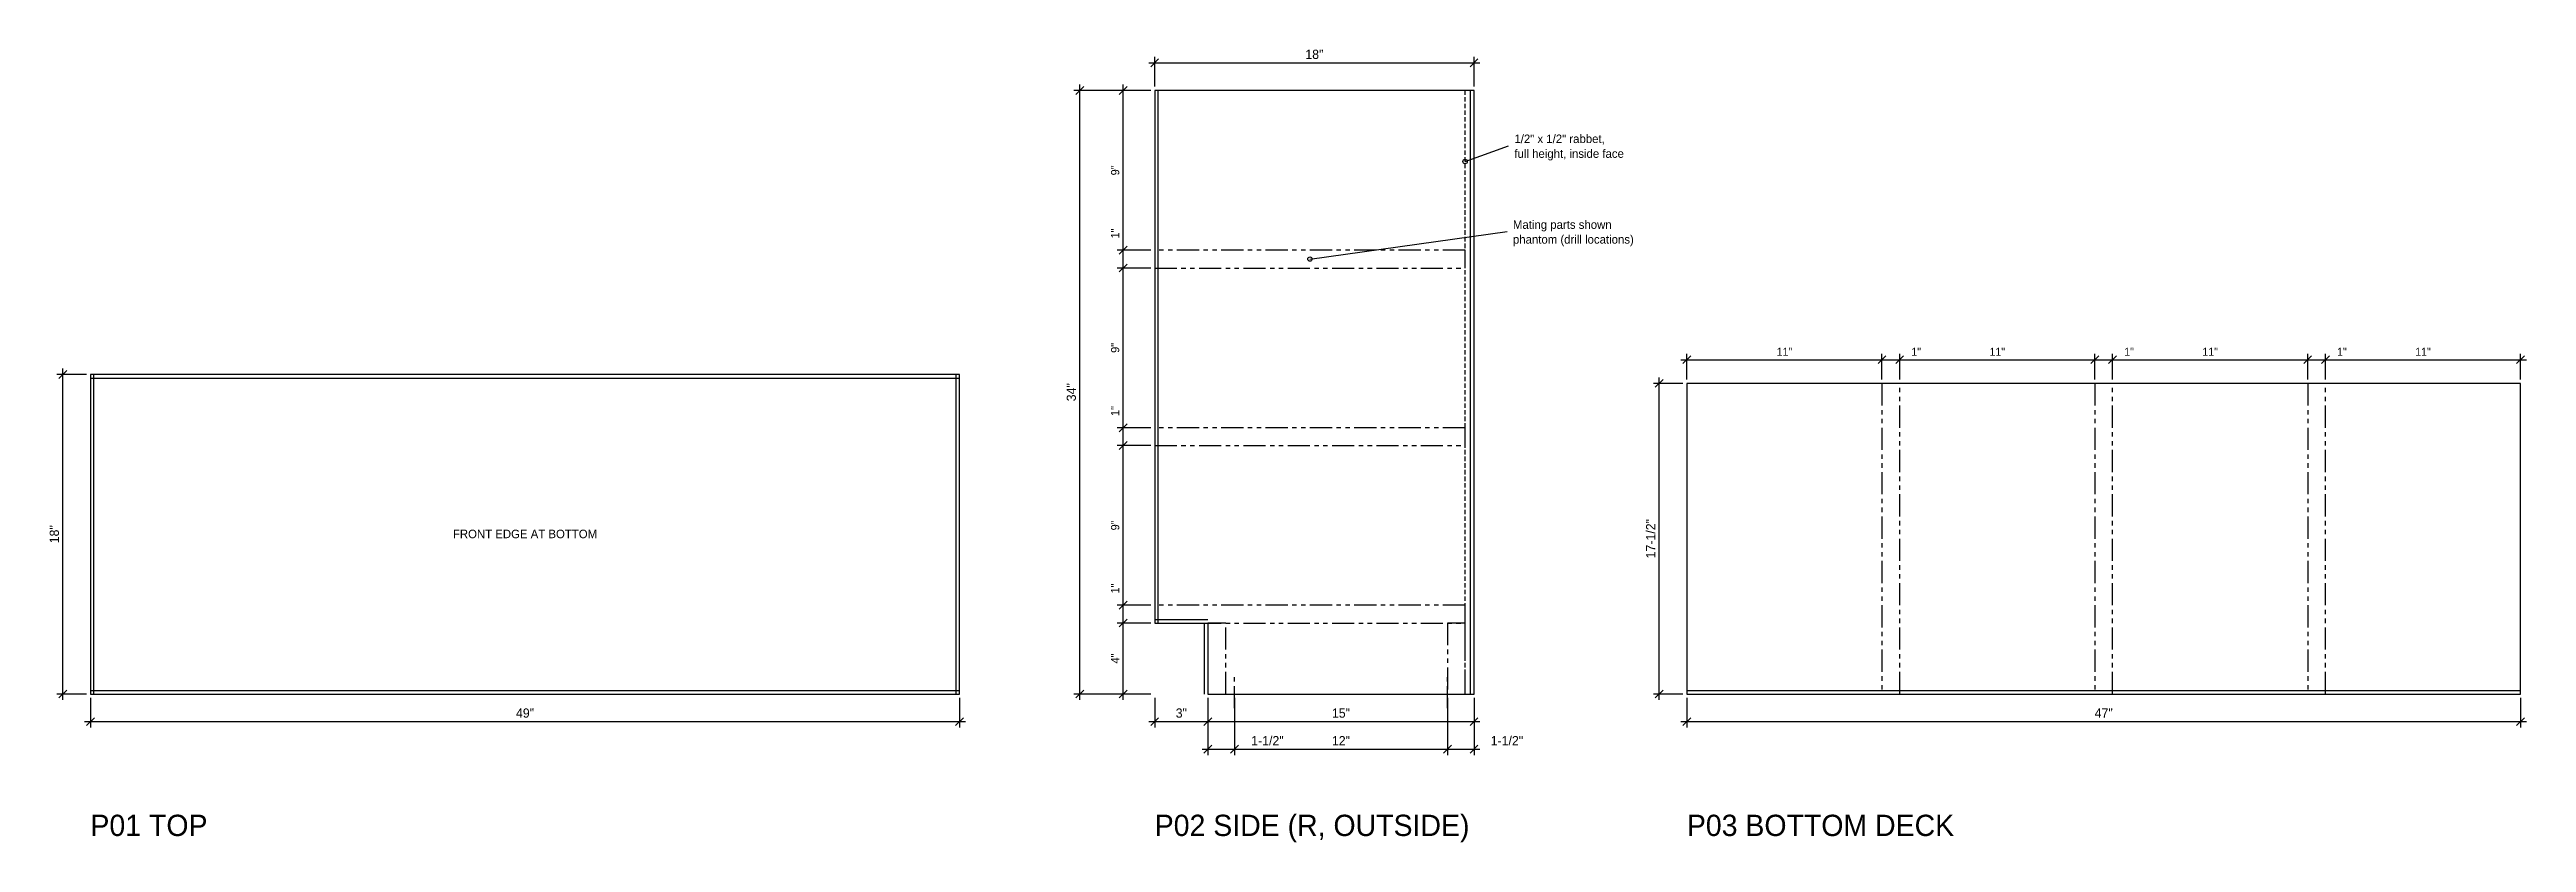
# Model space of a CAD drawing. Header units: inches. Extents: x -5 to 222, y -358 to 40.
# Drawn here: x -2.3 to 137.3, y -178.4 to -133.7 of the extents above; entities that cross this region are included whole.
import ezdxf
from ezdxf.enums import TextEntityAlignment as Align

# ---------------------------------------------------------------- set-up
doc = ezdxf.new("R2010")
doc.units = ezdxf.units.IN
for name, pattern in [('CENTER', [2, 1.25, -0.25, 0.25, -0.25]), ('DASHED', [0.375, 0.25, -0.125]), ('PHANTOM', [2.5, 1.25, -0.25, 0.25, -0.25, 0.25, -0.25])]:
    doc.linetypes.add(name, pattern=pattern)
for name, color, linetype in [('CENTER', 5, 'CENTER'), ('DIM', 3, 'CONTINUOUS'), ('EDGEBAND', 4, 'CONTINUOUS'), ('HIDDEN', 8, 'DASHED'), ('OUTLINE', 7, 'CONTINUOUS'), ('PHANTOM', 5, 'PHANTOM'), ('TEXT', 7, 'CONTINUOUS')]:
    doc.layers.add(name, color=color, linetype=linetype)

msp = doc.modelspace()

# ---------------------------------------------------------------- texts
at = {"layer": 'TEXT'}
for s, height, p in [('18"', 0.52, (69, -134.2222)), ('11"', 0.448, (95.5, -150.9444)), ('1"', 0.448, (102.9289, -150.9444)), ('11"', 0.448, (107.5, -150.9444)), ('1"', 0.448, (114.9289, -150.9444)), ('11"', 0.448, (119.5, -150.9444)), ('1"', 0.448, (126.9289, -150.9444)), ('11"', 0.448, (131.5, -150.9444)), ('FRONT EDGE AT BOTTOM', 0.48, (24.5, -161.2222)), ('49"', 0.52, (24.5, -171.3333)), ('3"', 0.52, (61.5, -171.3333)), ('15"', 0.52, (70.5, -171.3333)), ('47"', 0.52, (113.5, -171.3333)), ('1-1/2"', 0.52, (66.3556, -172.8889)), ('12"', 0.52, (70.5, -172.8889)), ('1-1/2"', 0.52, (79.8556, -172.8889))]:
    msp.add_text(s, height=height, dxfattribs=at).set_placement(p, align=Align.CENTER)
for s, height, p in [('full height, inside face', 0.48, (80.2778, -139.7944)), ('1/2" x 1/2" rabbet,', 0.48, (80.2778, -138.9611)), ('Mating parts shown', 0.48, (80.1944, -143.7944)), ('phantom (drill locations)', 0.48, (80.1944, -144.6278)), ('P01 TOP', 1.2, (0, -178)), ('P02 SIDE (R, OUTSIDE)', 1.2, (60, -178)), ('P03 BOTTOM DECK', 1.2, (90, -178))]:
    msp.add_text(s, height=height, dxfattribs=at).set_placement(p)
for s, height, p in [('9"', 0.464, (58, -140.5)), ('1"', 0.464, (58, -144.0578)), ('9"', 0.464, (58, -150.5)), ('34"', 0.52, (55.5556, -153)), ('1"', 0.464, (58, -154.0578)), ('18"', 0.52, (-1.7778, -161)), ('9"', 0.464, (58, -160.5)), ('17-1/2"', 0.52, (88.2222, -161.25)), ('1"', 0.464, (58, -164.0578)), ('4"', 0.464, (58, -168))]:
    msp.add_text(s, height=height, rotation=90, dxfattribs=at).set_placement(p, align=Align.CENTER)

# ---------------------------------------------------------------- linework, layer by layer
at = {"layer": 'CENTER'}
for p, q in [((64.5, -170.8), (64.5, -168.8)), ((76.5, -170.8), (76.5, -168.8))]:
    msp.add_line(p, q, dxfattribs=at)
at = {"layer": 'DIM'}
for p, q in [((59.6667, -134.4444), (78.3333, -134.4444)), ((59.7778, -134.6667), (60.2222, -134.2222)), ((60, -135.7778), (60, -134.1111)), ((77.7778, -134.6667), (78.2222, -134.2222)), ((78, -135.7778), (78, -134.1111)), ((59.7778, -136), (55.4444, -136)), ((55.5556, -136.2222), (56, -135.7778)), ((55.7778, -170.3333), (55.7778, -135.6667)), ((59.7778, -136), (57.8889, -136)), ((58, -136.2222), (58.4444, -135.7778)), ((58.2222, -145.3333), (58.2222, -135.6667)), ((77.5, -140), (79.9444, -139.1111)), ((59.7778, -145), (57.8889, -145)), ((59.7778, -145), (57.8889, -145)), ((58, -145.2222), (58.4444, -144.7778)), ((58, -145.2222), (58.4444, -144.7778)), ((58.2222, -146.3333), (58.2222, -144.6667)), ((68.75, -145.5), (79.8611, -143.9444)), ((59.7778, -146), (57.8889, -146)), ((59.7778, -146), (57.8889, -146)), ((58, -146.2222), (58.4444, -145.7778)), ((58, -146.2222), (58.4444, -145.7778)), ((58.2222, -155.3333), (58.2222, -145.6667)), ((-0.2222, -152), (-1.8889, -152)), ((-1.7778, -152.2222), (-1.3333, -151.7778)), ((-1.5556, -170.3333), (-1.5556, -151.6667)), ((88.4444, -170.3333), (88.4444, -152.1667)), ((89.6667, -151.1667), (101.3333, -151.1667)), ((89.7778, -151.3889), (90.2222, -150.9444)), ((90, -152.2778), (90, -150.8333)), ((100.6667, -151.1667), (102.3333, -151.1667)), ((100.7778, -151.3889), (101.2222, -150.9444)), ((100.7778, -151.3889), (101.2222, -150.9444)), ((101, -152.2778), (101, -150.8333)), ((101, -152.2778), (101, -150.8333)), ((101.6667, -151.1667), (113.3333, -151.1667)), ((101.7778, -151.3889), (102.2222, -150.9444)), ((101.7778, -151.3889), (102.2222, -150.9444)), ((102, -152.2778), (102, -150.8333)), ((102, -152.2778), (102, -150.8333)), ((112.6667, -151.1667), (114.3333, -151.1667)), ((112.7778, -151.3889), (113.2222, -150.9444)), ((112.7778, -151.3889), (113.2222, -150.9444)), ((113, -152.2778), (113, -150.8333)), ((113, -152.2778), (113, -150.8333)), ((113.6667, -151.1667), (125.3333, -151.1667)), ((113.7778, -151.3889), (114.2222, -150.9444)), ((113.7778, -151.3889), (114.2222, -150.9444)), ((114, -152.2778), (114, -150.8333)), ((114, -152.2778), (114, -150.8333)), ((124.6667, -151.1667), (126.3333, -151.1667)), ((124.7778, -151.3889), (125.2222, -150.9444)), ((124.7778, -151.3889), (125.2222, -150.9444)), ((125, -152.2778), (125, -150.8333)), ((125, -152.2778), (125, -150.8333)), ((125.6667, -151.1667), (137.3333, -151.1667)), ((125.7778, -151.3889), (126.2222, -150.9444)), ((125.7778, -151.3889), (126.2222, -150.9444)), ((126, -152.2778), (126, -150.8333)), ((126, -152.2778), (126, -150.8333)), ((136.7778, -151.3889), (137.2222, -150.9444)), ((137, -152.2778), (137, -150.8333)), ((89.7778, -152.5), (88.1111, -152.5)), ((88.2222, -152.7222), (88.6667, -152.2778)), ((58, -155.2222), (58.4444, -154.7778)), ((58, -155.2222), (58.4444, -154.7778)), ((58.2222, -156.3333), (58.2222, -154.6667)), ((59.7778, -155), (57.8889, -155)), ((59.7778, -155), (57.8889, -155)), ((59.7778, -156), (57.8889, -156)), ((59.7778, -156), (57.8889, -156)), ((58, -156.2222), (58.4444, -155.7778)), ((58, -156.2222), (58.4444, -155.7778)), ((58.2222, -165.3333), (58.2222, -155.6667)), ((58.2222, -166.3333), (58.2222, -164.6667)), ((59.7778, -165), (57.8889, -165)), ((59.7778, -165), (57.8889, -165)), ((59.7778, -166), (57.8889, -166)), ((59.7778, -166), (57.8889, -166)), ((58, -165.2222), (58.4444, -164.7778)), ((58, -165.2222), (58.4444, -164.7778)), ((58, -166.2222), (58.4444, -165.7778)), ((58, -166.2222), (58.4444, -165.7778)), ((58.2222, -170.3333), (58.2222, -165.6667)), ((-0.2222, -170), (-1.8889, -170)), ((-1.7778, -170.2222), (-1.3333, -169.7778)), ((0, -170.2222), (0, -171.8889)), ((49, -170.2222), (49, -171.8889)), ((59.7778, -170), (55.4444, -170)), ((55.5556, -170.2222), (56, -169.7778)), ((59.7778, -170), (57.8889, -170)), ((58, -170.2222), (58.4444, -169.7778)), ((60, -170.2222), (60, -171.8889)), ((63, -170.2222), (63, -171.8889)), ((63, -170.2222), (63, -171.8889)), ((63, -170.2222), (63, -173.4444)), ((64.5, -170.2222), (64.5, -173.4444)), ((64.5, -170.2222), (64.5, -173.4444)), ((76.5, -170.2222), (76.5, -173.4444)), ((76.5, -170.2222), (76.5, -173.4444)), ((78, -170.2222), (78, -171.8889)), ((78, -170.2222), (78, -173.4444)), ((89.7778, -170), (88.1111, -170)), ((88.2222, -170.2222), (88.6667, -169.7778)), ((90, -170.2222), (90, -171.8889)), ((137, -170.2222), (137, -171.8889)), ((-0.3333, -171.5556), (49.3333, -171.5556)), ((-0.2222, -171.7778), (0.2222, -171.3333)), ((48.7778, -171.7778), (49.2222, -171.3333)), ((59.6667, -171.5556), (63.3333, -171.5556)), ((59.7778, -171.7778), (60.2222, -171.3333)), ((62.6667, -171.5556), (78.3333, -171.5556)), ((62.7778, -171.7778), (63.2222, -171.3333)), ((62.7778, -171.7778), (63.2222, -171.3333)), ((77.7778, -171.7778), (78.2222, -171.3333)), ((89.6667, -171.5556), (137.3333, -171.5556)), ((89.7778, -171.7778), (90.2222, -171.3333)), ((136.7778, -171.7778), (137.2222, -171.3333)), ((62.6667, -173.1111), (64.8333, -173.1111)), ((62.7778, -173.3333), (63.2222, -172.8889)), ((64.1667, -173.1111), (76.8333, -173.1111)), ((64.2778, -173.3333), (64.7222, -172.8889)), ((64.2778, -173.3333), (64.7222, -172.8889)), ((76.1667, -173.1111), (78.3333, -173.1111)), ((76.2778, -173.3333), (76.7222, -172.8889)), ((76.2778, -173.3333), (76.7222, -172.8889)), ((77.7778, -173.3333), (78.2222, -172.8889))]:
    msp.add_line(p, q, dxfattribs=at)
for centre in [(77.5, -140), (68.75, -145.5)]:
    msp.add_circle(centre, 0.1222, dxfattribs=at)
at = {"layer": 'EDGEBAND'}
for p, q in [((60.2, -166), (60.2, -136)), ((77.8, -170), (77.8, -136)), ((0, -152.2), (49, -152.2)), ((0.2, -170), (0.2, -152)), ((48.8, -170), (48.8, -152)), ((60, -165.8), (63, -165.8)), ((62.8, -170), (62.8, -166)), ((0, -169.8), (49, -169.8)), ((90, -169.8), (137, -169.8))]:
    msp.add_line(p, q, dxfattribs=at)
at = {"layer": 'HIDDEN'}
msp.add_line((77.5, -170), (77.5, -136), dxfattribs=at)
at = {"layer": 'OUTLINE'}
for p, q in [((78, -136), (60, -136)), ((60, -136), (60, -166)), ((78, -170), (78, -136)), ((49, -152), (0, -152)), ((0, -152), (0, -170)), ((49, -170), (49, -152)), ((137, -152.5), (90, -152.5)), ((90, -152.5), (90, -170)), ((137, -170), (137, -152.5)), ((60, -166), (63, -166)), ((63, -166), (63, -170)), ((0, -170), (49, -170)), ((63, -170), (78, -170)), ((90, -170), (137, -170))]:
    msp.add_line(p, q, dxfattribs=at)
at = {"layer": 'PHANTOM'}
for p, q in [((77.5, -145), (60, -145)), ((60, -145), (60, -146)), ((77.5, -146), (77.5, -145)), ((60, -146), (77.5, -146)), ((102, -152.5), (101, -152.5)), ((101, -152.5), (101, -170)), ((102, -170), (102, -152.5)), ((114, -152.5), (113, -152.5)), ((113, -152.5), (113, -170)), ((114, -170), (114, -152.5)), ((126, -152.5), (125, -152.5)), ((125, -152.5), (125, -170)), ((126, -170), (126, -152.5)), ((77.5, -155), (60, -155)), ((60, -155), (60, -156)), ((60, -156), (77.5, -156)), ((77.5, -156), (77.5, -155)), ((77.5, -165), (60, -165)), ((60, -165), (60, -166)), ((60, -166), (77.5, -166)), ((64, -166), (63, -166)), ((63, -166), (63, -170)), ((64, -170), (64, -166)), ((77.5, -166), (76.5, -166)), ((76.5, -166), (76.5, -170)), ((77.5, -166), (77.5, -165)), ((77.5, -170), (77.5, -166)), ((63, -170), (64, -170)), ((76.5, -170), (77.5, -170)), ((101, -170), (102, -170)), ((113, -170), (114, -170)), ((125, -170), (126, -170))]:
    msp.add_line(p, q, dxfattribs=at)

msp.set_redraw_order([(e.dxf.handle, doc.entitydb.next_handle()) for e in msp.query("TEXT MTEXT ATTDEF DIMENSION ARC_DIMENSION")])  # texts and dimensions are drawn at this point

doc.saveas('drawing.dxf')
